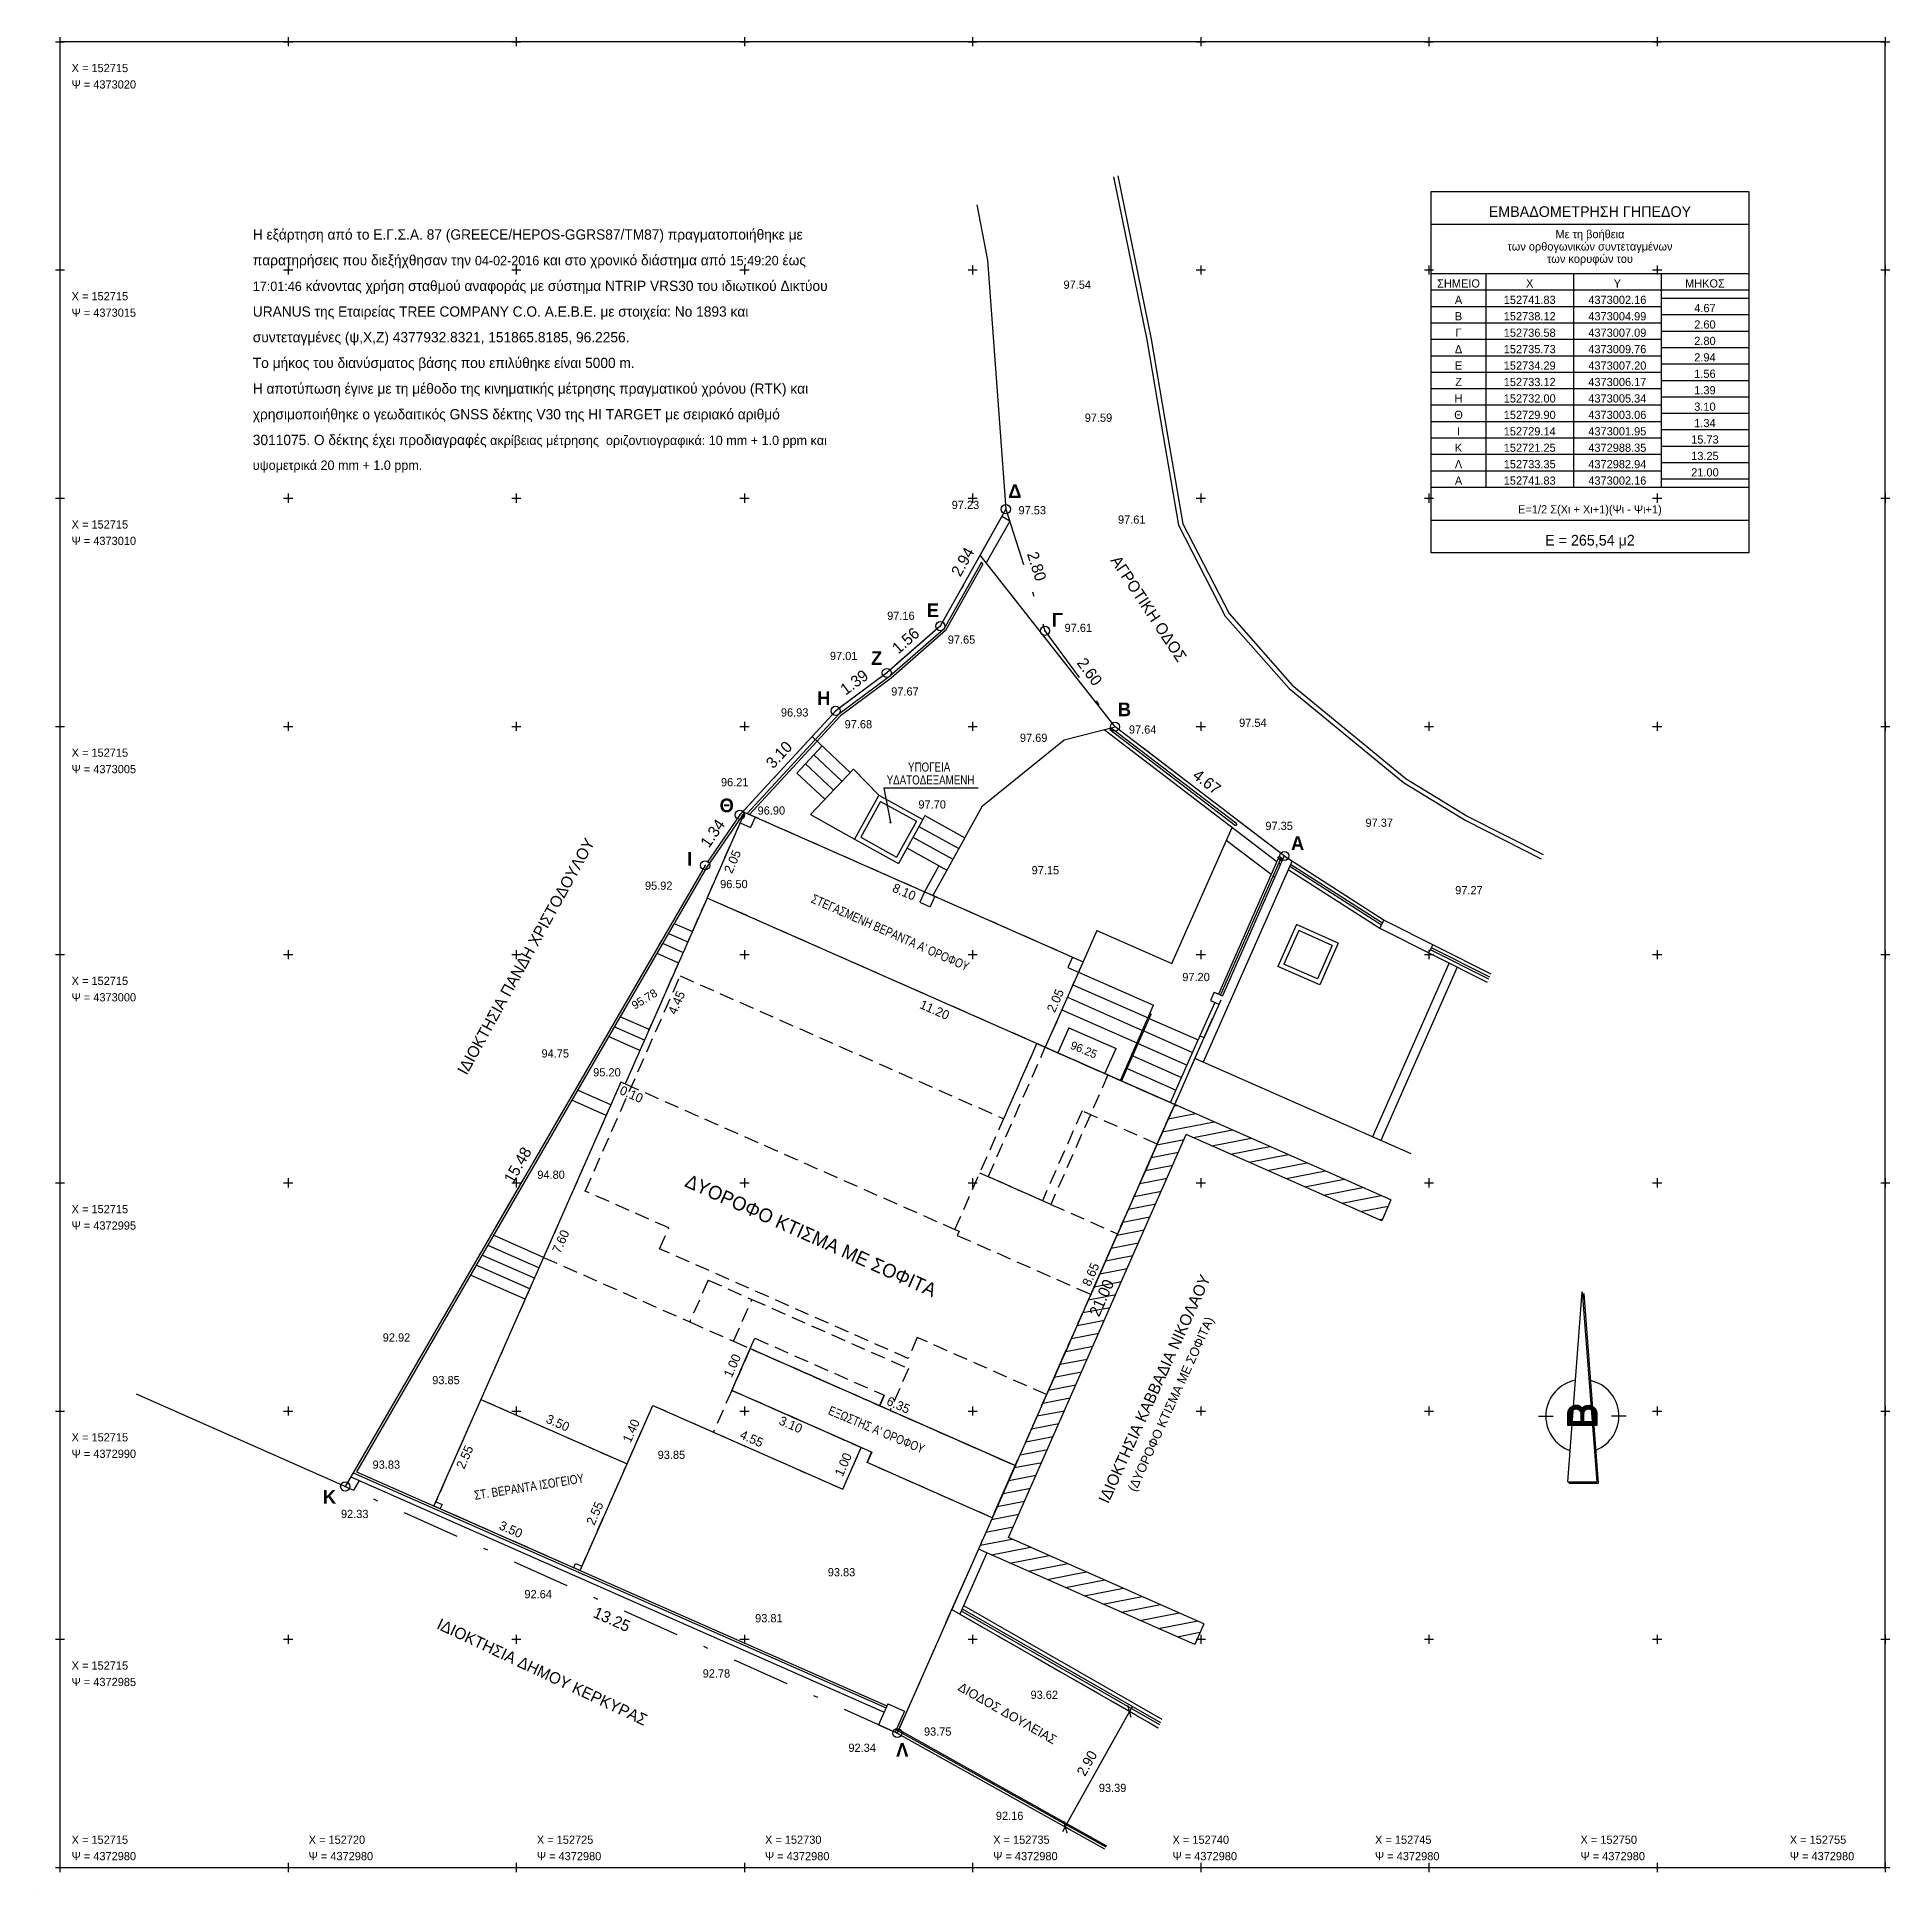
# Model space of a CAD drawing. Header units: metres. Extents: x 152688 to 152818, y 4372979 to 4373020.
# Drawn here: x 152714.5 to 152755.1, y 4372979.4 to 4373020.1 of the extents above; entities that cross this region are included whole.
import ezdxf
from ezdxf.enums import TextEntityAlignment as Align

# ---------------------------------------------------------------- set-up
doc = ezdxf.new("R2010")
doc.units = ezdxf.units.M
doc.header["$LTSCALE"] = 0.1
doc.header["$PDMODE"] = 32
doc.header["$PDSIZE"] = 0.2
for name, pattern in [('DASHDOT', [25.4, 12.7, -6.35, 0, -6.35]), ('HIDDEN', [9.525, 6.35, -3.175]), ('HIDDEN2', [4.7625, 3.175, -1.5875])]:
    doc.linetypes.add(name, pattern=pattern)
for name, color, linetype in [('BORDER-2D', 5, 'Continuous'), ('DIMS-2D', 1, 'Continuous'), ('DIMS-2D-BLK', 1, 'Continuous'), ('NOTES', 3, 'Continuous'), ('NOTES-2D', 3, 'Continuous'), ('STAIR', 3, 'Continuous'), ('SYMBOLS-2D', 3, 'Continuous'), ('TEXT', 3, 'Continuous'), ('TOPOG-2D-NOTES', 3, 'Continuous'), ('ΚΤΙΣΜΑΤΑ', 3, 'Continuous'), ('ΟΜΟΡΑ', 31, 'Continuous'), ('ΟΡΙΟΓΡΑΜΜΗ', 6, 'DASHDOT'), ('ΣΗΜΕΙΑ', 4, 'Continuous')]:
    doc.layers.add(name, color=color, linetype=linetype)
doc.layers.add('No Print-2D', color=60, linetype='Continuous', plot=False)
doc.styles.add('bolu-n', font='Ugbold-s.shx')
doc.styles.add('simu-n', font='Ugsimpl.shx')
doc.styles.get("Standard").update_dxf_attribs({"font": 'Ugtxt.shx'})
doc.styles.add('WG-GR', font='wgsimpl.shx')
doc.linetypes.add('LOTBOUND2', pattern='A,7.87,-3.15,["x",Standard,S=3.15,R=0,X=-1.1,Y=-1.1],-3.15', length=14.17)
doc.dimstyles.new('CADWTICK', dxfattribs={"dimscale": 0.05, "dimtxt": 4.4, "dimasz": 0.1, "dimexe": 2, "dimexo": 0, "dimgap": 3, "dimtad": 1, "dimzin": 0, "dimdsep": 46, "dimtxsty": 'simu-n', "dimblk": 'eArtdimt', "dimcen": 0.2, "dimse1": 1, "dimse2": 1, "dimclrd": 256, "dimclrt": 3, "dimadec": 0, "dimazin": 0, "dimtfac": 1, "dimtmove": 0, "dimatfit": 3, "dimldrblk": 'eArtdimt', "dimfxl": 1, "dimtolj": 1, "dimtzin": 0, "dimarcsym": 0})

msp = doc.modelspace()

# ---------------------------------------------------------------- texts
at = {"layer": 'DIMS-2D', "color": 3, "style": 'simu-n'}
for s, height, rotation, p in [('2.94', 0.25, 60.727, (152734.955, 4373008.508)), ('2.80', 0.25, 287.82, (152736.216, 4373008.446)), ('1.56', 0.25, 41.178, (152733.664, 4373006.73)), ('1.39', 0.25, 36.575, (152732.523, 4373005.806)), ('2.60', 0.25, 306.173, (152737.403, 4373006.081)), ('3.10', 0.25, 47.292, (152730.904, 4373004.244)), ('4.67', 0.25, 322.62, (152740.013, 4373003.626)), ('1.34', 0.25, 55.561, (152729.467, 4373002.544)), ('4.45', 0.2, 66.191, (152728.658, 4372998.883)), ('11.20', 0.2, 336.191, (152734.104, 4372998.643)), ('0.10', 0.2, 336.191, (152727.459, 4372996.793)), ('15.48', 0.25, 59.902, (152725.203, 4372995.289)), ('7.60', 0.2, 66.191, (152726.12, 4372993.65)), ('8.65', 0.2, 66.191, (152737.734, 4372992.928)), ('21.00', 0.25, 66.191, (152738.008, 4372992.399)), ('1.00', 0.2, 66.191, (152729.879, 4372990.93)), ('6.35', 0.2, 336.191, (152733.309, 4372989.985)), ('3.50', 0.2, 336.191, (152725.846, 4372989.594)), ('1.40', 0.2, 66.191, (152727.664, 4372989.502)), ('4.55', 0.2, 336.191, (152730.094, 4372989.25)), ('3.10', 0.2, 336.191, (152730.95, 4372989.557)), ('1.00', 0.2, 66.191, (152732.311, 4372988.763)), ('13.25', 0.25, 335.936, (152727.014, 4372985.254))]:
    msp.add_text(s, height=height, rotation=rotation, dxfattribs=at).set_placement(p, align=Align.BOTTOM_CENTER)
at = {"layer": 'DIMS-2D', "color": 2, "style": 'simu-n'}
for s, rotation, p in [('2.05', 66.191, (152729.884, 4373001.974)), ('8.10', 336.191, (152733.437, 4373001.228)), ('2.05', 66.191, (152736.96, 4372998.927)), ('2.55', 66.191, (152724.017, 4372988.927)), ('2.55', 66.191, (152726.867, 4372987.695)), ('3.50', 336.191, (152724.817, 4372987.261))]:
    msp.add_text(s, height=0.2, rotation=rotation, dxfattribs=at).set_placement(p, align=Align.BOTTOM_CENTER)
at = {"layer": 'NOTES', "color": 2, "ltscale": 0.2, "style": 'WG-GR', "width": 0.8}
for s, p in [('ΥΠΟΓΕΙΑ', (152734.047, 4373004.009)), ('ΥΔΑΤΟΔΕΞΑΜΕΝΗ', (152734.077, 4373003.727))]:
    msp.add_text(s, height=0.2, dxfattribs=at).set_placement(p, align=Align.CENTER)
for s, rotation, p in [("ΣΤΕΓΑΣΜΕΝΗ ΒΕΡΑΝΤΑ Α' ΟΡΟΦΟΥ", 336.1443, (152733.155, 4373000.391)), ('ΣΤ. ΒΕΡΑΝΤΑ ΙΣΟΓΕΙΟΥ', 9.037, (152725.295, 4372988.244))]:
    msp.add_text(s, height=0.2, rotation=rotation, dxfattribs=at).set_placement(p, align=Align.CENTER)
at = {"layer": 'NOTES', "color": 1, "ltscale": 0.2, "style": 'WG-GR', "width": 0.8}
msp.add_text("ΕΞΩΣΤΗΣ Α' ΟΡΟΦΟΥ", height=0.2, rotation=337.2763, dxfattribs=at).set_placement((152732.855, 4372989.5), align=Align.CENTER)
at = {"layer": 'NOTES-2D', "style": 'simu-n'}
for s, height, rotation, p in [('ΑΓΡΟΤΙΚΗ ΟΔΟΣ', 0.25, 303.4732, (152738.013, 4373008.635)), ('ΙΔΙΟΚΤΗΣΙΑ ΠΑΝΔΗ ΧΡΙΣΤΟΔΟΥΛΟΥ', 0.25, 61.1446, (152723.912, 4372997.344)), ('ΙΔΙΟΚΤΗΣΙΑ ΚΑΒΒΑΔΙΑ ΝΙΚΟΛΑΟΥ', 0.25, 65.5846, (152737.972, 4372987.954)), ('ΙΔΙΟΚΤΗΣΙΑ ΔΗΜΟΥ ΚΕΡΚΥΡΑΣ', 0.25, 334.8371, (152723.236, 4372985.242)), ('ΔΙΟΔΟΣ ΔΟΥΛΕΙΑΣ', 0.2, 330.2994, (152734.661, 4372983.892))]:
    msp.add_text(s, height=height, rotation=rotation, dxfattribs=at).set_placement(p)
at = {"layer": 'NOTES-2D', "color": 4, "style": 'simu-n'}
msp.add_text('ΔΥΟΡΟΦΟ ΚΤΙΣΜΑ ΜΕ ΣΟΦΙΤΑ', height=0.3, rotation=335.8711, dxfattribs=at).set_placement((152728.668, 4372994.929))
at = {"layer": 'NOTES-2D', "color": 2, "style": 'simu-n'}
msp.add_text('(ΔΥΟΡΟΦΟ ΚΤΙΣΜΑ ΜΕ ΣΟΦΙΤΑ)', height=0.2, rotation=65.5846, dxfattribs=at).set_placement((152738.575, 4372988.217))
at = {"layer": 'TEXT', "insert": (152719.226, 4373015.889), "char_height": 0.225, "width": 12.78933, "attachment_point": 1, "line_spacing_factor": 1.5, "style": 'simu-n'}
msp.add_mtext('Η εξάρτηση από το Ε.Γ.Σ.Α. 87 (GREECE/HEPOS-GGRS87/TM87) πραγματοποιήθηκε με παρατηρήσεις που διεξήχθησαν την {\\H0.9167x;04-02-2016} και στο χρονικό διάστημα από {\\H0.9167x;15:49:20} έως {\\H0.9167x;17:01:46} κάνοντας χρήση σταθμού αναφοράς με σύστημα NTRIP VRS30 του ιδιωτικού Δικτύου URANUS της Εταιρείας TREE COMPANY C.O. Α.Ε.Β.Ε. με στοιχεία: Νο 1893 και συντεταγμένες (ψ,X,Ζ) 4377932.8321, 151865.8185, 96.2256.\\PΤο μήκος του διανύσματος βάσης που επιλύθηκε είναι 5000 m. \\PΗ αποτύπωση έγινε με τη μέθοδο της κινηματικής μέτρησης πραγματικού χρόνου (RTK) και χρησιμοποιήθηκε ο γεωδαιτικός GNSS δέκτης V30 της HI TARGET με σειριακό αριθμό 3011075. Ο δέκτης έχει προδιαγραφές{\\H0.9167x; ακρίβειας μέτρησης  οριζοντιογραφικά: 10 mm + 1.0 ppm και υψομετρικά 20 mm + 1.0 ppm.}', dxfattribs=at)
at = {"layer": 'TOPOG-2D-NOTES', "color": 1, "style": 'simu-n'}
for s, p in [('Χ = 152715', (152715.255, 4373019.28)), ('Ψ = 4373020', (152715.255, 4373018.92)), ('97.54', (152736.992, 4373014.533, 99.533)), ('Χ = 152715', (152715.255, 4373014.28)), ('Ψ = 4373015', (152715.255, 4373013.92)), ('97.59', (152737.456, 4373011.619, 99.587)), ('97.23', (152734.541, 4373009.708, 99.07)), ('Χ = 152715', (152715.255, 4373009.28)), ('97.53', (152736.006, 4373009.591, 99.156)), ('97.61', (152738.185, 4373009.386, 99.635)), ('Ψ = 4373010', (152715.255, 4373008.92)), ('97.16', (152733.127, 4373007.28, 98.997)), ('97.61', (152737.015, 4373007.014, 199.288)), ('97.01', (152731.873, 4373006.399, 99.509)), ('97.65', (152734.456, 4373006.757)), ('97.67', (152733.216, 4373005.621, 99.509)), ('96.93', (152730.799, 4373005.161)), ('97.68', (152732.195, 4373004.903, 99.521)), ('97.64', (152738.425, 4373004.787, 199.288)), ('97.54', (152740.84, 4373004.935, 99.535)), ('97.69', (152736.036, 4373004.606)), ('Χ = 152715', (152715.255, 4373004.28)), ('Ψ = 4373005', (152715.255, 4373003.92)), ('96.21', (152729.485, 4373003.634)), ('97.70', (152733.812, 4373003.146, 195.62)), ('96.90', (152730.288, 4373003.013)), ('97.37', (152743.609, 4373002.746, 99.371)), ('97.35', (152741.415, 4373002.676, 99.333)), ('97.15', (152736.293, 4373001.705)), ('95.92', (152727.82, 4373001.366)), ('96.50', (152729.467, 4373001.402)), ('97.27', (152745.575, 4373001.267, 99.267)), ('Χ = 152715', (152715.255, 4372999.28)), ('97.20', (152739.595, 4372999.365, 99.119)), ('Ψ = 4373000', (152715.255, 4372998.92)), ('94.75', (152725.553, 4372997.691)), ('95.20', (152726.685, 4372997.277)), ('94.80', (152725.461, 4372995.034)), ('Χ = 152715', (152715.255, 4372994.28)), ('Ψ = 4372995', (152715.255, 4372993.92)), ('92.92', (152722.073, 4372991.468, 95.06)), ('93.85', (152723.158, 4372990.534, 95.686)), ('Χ = 152715', (152715.255, 4372989.28)), ('Ψ = 4372990', (152715.255, 4372988.92)), ('93.85', (152728.098, 4372988.897)), ('93.83', (152721.851, 4372988.682, 95.665)), ('92.33', (152721.158, 4372987.601, 95.665)), ('93.83', (152731.826, 4372986.325)), ('92.64', (152725.178, 4372985.844, 95.665)), ('93.81', (152730.234, 4372985.317)), ('Χ = 152715', (152715.255, 4372984.28)), ('92.78', (152729.084, 4372984.107)), ('Ψ = 4372985', (152715.255, 4372983.92)), ('93.62', (152736.269, 4372983.639, 95.417)), ('93.75', (152733.934, 4372982.834, 95.586)), ('92.34', (152732.278, 4372982.479)), ('93.39', (152737.766, 4372981.599, 95.228)), ('92.16', (152735.51, 4372980.988)), ('Χ = 152715', (152715.255, 4372980.464)), ('Χ = 152720', (152720.45, 4372980.464)), ('Χ = 152725', (152725.45, 4372980.464)), ('Χ = 152730', (152730.45, 4372980.464)), ('Χ = 152735', (152735.45, 4372980.464)), ('Χ = 152740', (152739.381, 4372980.464)), ('Χ = 152745', (152743.818, 4372980.464)), ('Χ = 152750', (152748.321, 4372980.464)), ('Χ = 152755', (152752.907, 4372980.464)), ('Ψ = 4372980', (152715.255, 4372980.104)), ('Ψ = 4372980', (152720.45, 4372980.104)), ('Ψ = 4372980', (152725.45, 4372980.104)), ('Ψ = 4372980', (152730.45, 4372980.104)), ('Ψ = 4372980', (152735.45, 4372980.104)), ('Ψ = 4372980', (152739.381, 4372980.104)), ('Ψ = 4372980', (152743.818, 4372980.104)), ('Ψ = 4372980', (152748.321, 4372980.104)), ('Ψ = 4372980', (152752.907, 4372980.104))]:
    msp.add_text(s, height=0.18, dxfattribs=at).set_placement(p, align=Align.BOTTOM_LEFT)
at = {"layer": 'TOPOG-2D-NOTES', "style": 'simu-n'}
for s, height, p in [('ΕΜΒΑΔΟΜΕΤΡΗΣΗ ΓΗΠΕΔΟΥ', 0.234, (152748.528, 4373016.091)), ('των ορθογωνικών συντεταγμένων', 0.18, (152748.528, 4373015.371)), ('Με τη βοήθεια', 0.18, (152748.528, 4373015.641)), ('των κορυφών του', 0.18, (152748.528, 4373015.101)), ('ΣΗΜΕΙΟ', 0.18, (152745.648, 4373014.561)), ('X', 0.18, (152747.208, 4373014.561)), ('Y', 0.18, (152749.128, 4373014.561)), ('ΜΗΚΟΣ', 0.18, (152751.048, 4373014.561)), ('Α', 0.18, (152745.648, 4373014.201)), ('152741.83', 0.18, (152747.208, 4373014.201)), ('4373002.16', 0.18, (152749.128, 4373014.201)), ('Β', 0.18, (152745.648, 4373013.841)), ('152738.12', 0.18, (152747.208, 4373013.841)), ('4373004.99', 0.18, (152749.128, 4373013.841)), ('4.67', 0.18, (152751.048, 4373014.021)), ('Γ', 0.18, (152745.648, 4373013.481)), ('152736.58', 0.18, (152747.208, 4373013.481)), ('4373007.09', 0.18, (152749.128, 4373013.481)), ('2.60', 0.18, (152751.048, 4373013.661)), ('2.80', 0.18, (152751.048, 4373013.301)), ('Δ', 0.18, (152745.648, 4373013.121)), ('152735.73', 0.18, (152747.208, 4373013.121)), ('4373009.76', 0.18, (152749.128, 4373013.121)), ('2.94', 0.18, (152751.048, 4373012.941)), ('Ε', 0.18, (152745.648, 4373012.761)), ('152734.29', 0.18, (152747.208, 4373012.761)), ('4373007.20', 0.18, (152749.128, 4373012.761)), ('1.56', 0.18, (152751.048, 4373012.581)), ('Ζ', 0.18, (152745.648, 4373012.401)), ('152733.12', 0.18, (152747.208, 4373012.401)), ('4373006.17', 0.18, (152749.128, 4373012.401)), ('1.39', 0.18, (152751.048, 4373012.221)), ('Θ', 0.18, (152745.648, 4373011.681)), ('Η', 0.18, (152745.648, 4373012.041)), ('152732.00', 0.18, (152747.208, 4373012.041)), ('152729.90', 0.18, (152747.208, 4373011.681)), ('4373005.34', 0.18, (152749.128, 4373012.041)), ('4373003.06', 0.18, (152749.128, 4373011.681)), ('3.10', 0.18, (152751.048, 4373011.861)), ('Ι', 0.18, (152745.648, 4373011.321)), ('152729.14', 0.18, (152747.208, 4373011.321)), ('4373001.95', 0.18, (152749.128, 4373011.321)), ('1.34', 0.18, (152751.048, 4373011.501)), ('Κ', 0.18, (152745.648, 4373010.961)), ('152721.25', 0.18, (152747.208, 4373010.961)), ('4372988.35', 0.18, (152749.128, 4373010.961)), ('15.73', 0.18, (152751.048, 4373011.141)), ('Λ', 0.18, (152745.648, 4373010.601)), ('152733.35', 0.18, (152747.208, 4373010.601)), ('4372982.94', 0.18, (152749.128, 4373010.601)), ('13.25', 0.18, (152751.048, 4373010.781)), ('Α', 0.18, (152745.648, 4373010.241)), ('152741.83', 0.18, (152747.208, 4373010.241)), ('4373002.16', 0.18, (152749.128, 4373010.241)), ('21.00', 0.18, (152751.048, 4373010.421)), ('E=1/2 Σ(Χι + Xι+1)(Ψι - Ψι+1)', 0.18, (152748.528, 4373009.611)), ('E = 265,54 μ2', 0.234, (152748.528, 4373008.891))]:
    msp.add_text(s, height=height, dxfattribs=at).set_placement(p, align=Align.BOTTOM_CENTER)
at = {"layer": 'TOPOG-2D-NOTES', "style": 'bolu-n'}
for s, p in [('Δ', (152735.782, 4373009.911)), ('Ε', (152733.998, 4373007.304)), ('Γ', (152736.736, 4373007.095)), ('Ζ', (152732.775, 4373006.257)), ('Β', (152738.182, 4373005.131)), ('Α', (152741.977, 4373002.199))]:
    msp.add_text(s, height=0.3, dxfattribs=at).set_placement(p, align=Align.BOTTOM_LEFT)
for s, p in [('Η', (152731.883, 4373005.381)), ('Θ', (152729.767, 4373003.029)), ('Ι', (152728.858, 4373001.855))]:
    msp.add_text(s, height=0.3, dxfattribs=at).set_placement(p, align=Align.BOTTOM_RIGHT)
at = {"layer": 'TOPOG-2D-NOTES', "color": 1, "style": 'simu-n'}
for s, rotation, p in [('95.78', 31.7528, (152727.626, 4372998.745)), ('96.25', 337.8965, (152737.104, 4372997.895))]:
    msp.add_text(s, height=0.18, rotation=rotation, dxfattribs=at).set_placement(p, align=Align.BOTTOM_LEFT)
at = {"layer": 'TOPOG-2D-NOTES', "style": 'bolu-n'}
msp.add_text('Κ', height=0.3, dxfattribs=at).set_placement((152721.052, 4372988.271), align=Align.TOP_RIGHT)
msp.add_text('Λ', height=0.3, dxfattribs=at).set_placement((152733.324, 4372982.729), align=Align.TOP_LEFT)

# ---------------------------------------------------------------- blocks, each defined once
blk = doc.blocks.new('Σταυροί τοπογραφικού')
at = {"layer": 'SYMBOLS-2D', "color": 1, "ltscale": 0.2}
for p, q in [((-0.2, 80), (0.2, 80)), ((0, 80.2), (0, 79.8)), ((9.8, 80), (10.2, 80)), ((10, 80.2), (10, 79.8)), ((19.8, 80), (20.2, 80)), ((20, 80.2), (20, 79.8)), ((29.8, 80), (30.2, 80)), ((30, 80.2), (30, 79.8)), ((39.8, 80), (40.2, 80)), ((40, 80.2), (40, 79.8)), ((49.8, 80), (50.2, 80)), ((50, 80.2), (50, 79.8)), ((59.8, 80), (60.2, 80)), ((60, 80.2), (60, 79.8)), ((69.8, 80), (70.2, 80)), ((70, 80.2), (70, 79.8)), ((79.8, 80), (80.2, 80)), ((80, 80.2), (80, 79.8)), ((0, 70.2), (0, 69.8)), ((10, 70.2), (10, 69.8)), ((20, 70.2), (20, 69.8)), ((30, 70.2), (30, 69.8)), ((40, 70.2), (40, 69.8)), ((50, 70.2), (50, 69.8)), ((60, 70.2), (60, 69.8)), ((70, 70.2), (70, 69.8)), ((80, 70.2), (80, 69.8)), ((-0.2, 70), (0.2, 70)), ((9.8, 70), (10.2, 70)), ((19.8, 70), (20.2, 70)), ((29.8, 70), (30.2, 70)), ((39.8, 70), (40.2, 70)), ((49.8, 70), (50.2, 70)), ((59.8, 70), (60.2, 70)), ((69.8, 70), (70.2, 70)), ((79.8, 70), (80.2, 70)), ((-0.2, 60), (0.2, 60)), ((0, 60.2), (0, 59.8)), ((9.8, 60), (10.2, 60)), ((10, 60.2), (10, 59.8)), ((19.8, 60), (20.2, 60)), ((20, 60.2), (20, 59.8)), ((29.8, 60), (30.2, 60)), ((30, 60.2), (30, 59.8)), ((39.8, 60), (40.2, 60)), ((40, 60.2), (40, 59.8)), ((49.8, 60), (50.2, 60)), ((50, 60.2), (50, 59.8)), ((59.8, 60), (60.2, 60)), ((60, 60.2), (60, 59.8)), ((69.8, 60), (70.2, 60)), ((70, 60.2), (70, 59.8)), ((79.8, 60), (80.2, 60)), ((80, 60.2), (80, 59.8)), ((-0.2, 50), (0.2, 50)), ((0, 50.2), (0, 49.8)), ((9.8, 50), (10.2, 50)), ((10, 50.2), (10, 49.8)), ((19.8, 50), (20.2, 50)), ((20, 50.2), (20, 49.8)), ((29.8, 50), (30.2, 50)), ((30, 50.2), (30, 49.8)), ((39.8, 50), (40.2, 50)), ((40, 50.2), (40, 49.8)), ((49.8, 50), (50.2, 50)), ((50, 50.2), (50, 49.8)), ((59.8, 50), (60.2, 50)), ((60, 50.2), (60, 49.8)), ((69.8, 50), (70.2, 50)), ((70, 50.2), (70, 49.8)), ((79.8, 50), (80.2, 50)), ((80, 50.2), (80, 49.8)), ((-0.2, 40), (0.2, 40)), ((0, 40.2), (0, 39.8)), ((9.8, 40), (10.2, 40)), ((10, 40.2), (10, 39.8)), ((19.8, 40), (20.2, 40)), ((20, 40.2), (20, 39.8)), ((29.8, 40), (30.2, 40)), ((30, 40.2), (30, 39.8)), ((39.8, 40), (40.2, 40)), ((40, 40.2), (40, 39.8)), ((49.8, 40), (50.2, 40)), ((50, 40.2), (50, 39.8)), ((59.8, 40), (60.2, 40)), ((60, 40.2), (60, 39.8)), ((69.8, 40), (70.2, 40)), ((70, 40.2), (70, 39.8)), ((79.8, 40), (80.2, 40)), ((80, 40.2), (80, 39.8)), ((0, 30.2), (0, 29.8)), ((10, 30.2), (10, 29.8)), ((20, 30.2), (20, 29.8)), ((30, 30.2), (30, 29.8)), ((40, 30.2), (40, 29.8)), ((50, 30.2), (50, 29.8)), ((60, 30.2), (60, 29.8)), ((70, 30.2), (70, 29.8)), ((80, 30.2), (80, 29.8)), ((-0.2, 30), (0.2, 30)), ((9.8, 30), (10.2, 30)), ((19.8, 30), (20.2, 30)), ((29.8, 30), (30.2, 30)), ((39.8, 30), (40.2, 30)), ((49.8, 30), (50.2, 30)), ((59.8, 30), (60.2, 30)), ((69.8, 30), (70.2, 30)), ((79.8, 30), (80.2, 30)), ((-0.2, 20), (0.2, 20)), ((0, 20.2), (0, 19.8)), ((9.8, 20), (10.2, 20)), ((10, 20.2), (10, 19.8)), ((19.8, 20), (20.2, 20)), ((20, 20.2), (20, 19.8)), ((29.8, 20), (30.2, 20)), ((30, 20.2), (30, 19.8)), ((39.8, 20), (40.2, 20)), ((40, 20.2), (40, 19.8)), ((49.8, 20), (50.2, 20)), ((50, 20.2), (50, 19.8)), ((59.8, 20), (60.2, 20)), ((60, 20.2), (60, 19.8)), ((69.8, 20), (70.2, 20)), ((70, 20.2), (70, 19.8)), ((79.8, 20), (80.2, 20)), ((80, 20.2), (80, 19.8)), ((-0.2, 10), (0.2, 10)), ((0, 10.2), (0, 9.8)), ((9.8, 10), (10.2, 10)), ((10, 10.2), (10, 9.8)), ((19.8, 10), (20.2, 10)), ((20, 10.2), (20, 9.8)), ((29.8, 10), (30.2, 10)), ((30, 10.2), (30, 9.8)), ((39.8, 10), (40.2, 10)), ((40, 10.2), (40, 9.8)), ((49.8, 10), (50.2, 10)), ((50, 10.2), (50, 9.8)), ((59.8, 10), (60.2, 10)), ((60, 10.2), (60, 9.8)), ((69.8, 10), (70.2, 10)), ((70, 10.2), (70, 9.8)), ((79.8, 10), (80.2, 10)), ((80, 10.2), (80, 9.8)), ((-0.2, 0), (0.2, 0)), ((0, 0.2), (0, -0.2)), ((9.8, 0), (10.2, 0)), ((10, 0.2), (10, -0.2)), ((19.8, 0), (20.2, 0)), ((20, 0.2), (20, -0.2)), ((29.8, 0), (30.2, 0)), ((30, 0.2), (30, -0.2)), ((39.8, 0), (40.2, 0)), ((40, 0.2), (40, -0.2)), ((49.8, 0), (50.2, 0)), ((50, 0.2), (50, -0.2)), ((59.8, 0), (60.2, 0)), ((60, 0.2), (60, -0.2)), ((69.8, 0), (70.2, 0)), ((70, 0.2), (70, -0.2)), ((79.8, 0), (80.2, 0)), ((80, 0.2), (80, -0.2))]:
    blk.add_line(p, q, dxfattribs=at)
blk = doc.blocks.new('*X7')
at = {"color": 0}
for p, q in [((3.344, 17.445), (3.542, 17.445)), ((3.344, 17.43), (3.574, 17.43)), ((3.344, 17.415), (3.591, 17.415)), ((3.344, 17.4), (3.604, 17.4)), ((3.344, 17.385), (3.397, 17.385)), ((3.344, 17.37), (3.397, 17.37)), ((3.344, 17.355), (3.397, 17.355)), ((3.344, 17.34), (3.397, 17.34)), ((3.344, 17.325), (3.397, 17.325)), ((3.344, 17.31), (3.397, 17.31)), ((3.545, 17.385), (3.613, 17.385)), ((3.56, 17.37), (3.619, 17.37)), ((3.566, 17.31), (3.622, 17.31)), ((3.567, 17.355), (3.622, 17.355)), ((3.57, 17.325), (3.624, 17.325)), ((3.571, 17.34), (3.624, 17.34)), ((3.344, 17.295), (3.397, 17.295)), ((3.344, 17.28), (3.397, 17.28)), ((3.344, 17.265), (3.601, 17.265)), ((3.344, 17.25), (3.587, 17.25)), ((3.344, 17.235), (3.601, 17.235)), ((3.344, 17.22), (3.397, 17.22)), ((3.344, 17.205), (3.397, 17.205)), ((3.344, 17.19), (3.397, 17.19)), ((3.344, 17.175), (3.397, 17.175)), ((3.344, 17.16), (3.397, 17.16)), ((3.344, 17.145), (3.397, 17.145)), ((3.344, 17.13), (3.397, 17.13)), ((3.344, 17.115), (3.397, 17.115)), ((3.344, 17.1), (3.511, 17.1)), ((3.344, 17.085), (3.591, 17.085)), ((3.344, 17.07), (3.573, 17.07)), ((3.344, 17.055), (3.542, 17.055)), ((3.511, 17.1), (3.604, 17.1)), ((3.539, 17.28), (3.611, 17.28)), ((3.539, 17.22), (3.61, 17.22)), ((3.545, 17.115), (3.612, 17.115)), ((3.557, 17.295), (3.617, 17.295)), ((3.557, 17.205), (3.617, 17.205)), ((3.559, 17.13), (3.618, 17.13)), ((3.566, 17.19), (3.621, 17.19)), ((3.567, 17.145), (3.622, 17.145)), ((3.57, 17.175), (3.624, 17.175)), ((3.57, 17.16), (3.624, 17.16))]:
    blk.add_line(p, q, dxfattribs=at)
blk = doc.blocks.new('ecwsy100')
at = {"layer": 'SYMBOLS-2D', "color": 2}
for p, q in [((0, 0.6), (0, 0.4)), ((0, -0.6), (0, -0.4))]:
    blk.add_line(p, q, dxfattribs=at)
at = {"layer": 'SYMBOLS-2D'}
for q in [(-0.92, -0.222), (-0.9, 0.18)]:
    blk.add_line((-0.92, 0.181), q, dxfattribs=at)
for points in [[(-0.9, 0.2), (1.7, 0), (-0.9, -0.2)], [(-0.9, 0.2), (-0.9, -0.2)], [(1.57, -0.01), (1.68, -0.019), (-0.92, -0.219)]]:
    blk.add_lwpolyline(points, dxfattribs=at)
at = {"layer": 'SYMBOLS-2D', "color": 3}
blk.add_lwpolyline([(-0.129, 0.2), (0.034, 0.2, -0.684688), (0.114, 0, -0.682535), (0.034, -0.2), (-0.129, -0.2)], format="xyb", close=True, dxfattribs=at)
for points in [[(-0.076, 0.022), (-0.076, 0.147), (0.035, 0.147, -1.006936), (0.036, 0.022), (-0.076, 0.022)], [(-0.076, -0.022), (0.035, -0.022, -1.005141), (0.035, -0.147), (-0.076, -0.147), (-0.076, -0.022)]]:
    blk.add_lwpolyline(points, format="xyb", dxfattribs=at)
at = {"layer": 'SYMBOLS-2D'}
for start, end in [(10.7169, 160.4857), (201.9024, 346.895)]:
    blk.add_arc((0, 0), 0.5, start, end, dxfattribs=at)
at = {"layer": 'SYMBOLS-2D', "color": 3}
blk.add_blockref('*X7', (-3.473, -17.25), dxfattribs=at)
blk = doc.blocks.new('eArtdimt')
at = {"layer": 'DIMS-2D-BLK'}
for p, q in [((-25, 0), (25, 0)), ((-19.4, -19.4), (19.4, 19.4)), ((0, -25), (0, 25))]:
    blk.add_line(p, q, dxfattribs=at)
blk = doc.blocks.new('*D32')
at = {"layer": 'Defpoints', "color": 0, "transparency": 16777216}
for p in [(152738.425, 4372983.428), (152737.012, 4372980.898), (152737.027, 4372980.89)]:
    blk.add_point(p, dxfattribs=at)
at = {"layer": 'DIMS-2D', "lineweight": -2, "transparency": 16777216}
blk.add_line((152738.438, 4372983.415), (152737.029, 4372980.894), dxfattribs=at)
at = {"layer": 'DIMS-2D', "lineweight": -2, "transparency": 16777216, "xscale": 0.005000000000000001, "yscale": 0.005000000000000001, "zscale": 0.005000000000000001}
for p, rotation in [((152738.44, 4372983.42), 60.80942584322026), ((152737.027, 4372980.89), 240.8094258432202)]:
    blk.add_blockref('eArtdimt', p, dxfattribs=dict(at, rotation=rotation))
at = {"layer": 'DIMS-2D', "color": 3, "transparency": 16777216, "insert": (152737.506, 4372982.282), "char_height": 0.22, "attachment_point": 5, "rotation": 60.8094, "style": 'simu-n'}
blk.add_mtext('\\A1;2.90', dxfattribs=at)
blk = doc.blocks.new('a or')
at = {"layer": 'NOTES-2D', "color": 2, "linetype": 'HIDDEN2'}
for p, q in [((-11.2, 8.65), (-11.2, 10.7)), ((-11.2, 10.7), (-3.1, 10.7)), ((-3.1, 10.7), (-3.1, 8.65)), ((-7.8, 0), (-6.75, 0))]:
    blk.add_line(p, q, dxfattribs=at)
at = {"layer": 'NOTES-2D', "linetype": 'HIDDEN2'}
for p, q in [((-3.1, 8.65), (-11.2, 8.65)), ((-11.2, 8.65), (-11.2, 4.2)), ((-3.1, 5.55), (-3.1, 8.65)), ((-3.1, 8.65), (0, 8.65)), ((0, 7.7), (0, 8.65)), ((0, 7.7), (-1.8, 7.7)), ((-1.8, 7.7), (-1.8, 5.55)), ((0, 0), (0, 7.7)), ((-1.8, 5.55), (-3.1, 5.55)), ((-11.2, 4.2), (-11.3, 4.2)), ((-11.3, 4.2), (-11.3, 0)), ((-7.8, 1), (-6.75, 1)), ((-7.8, 1), (-7.8, 0)), ((-6.75, 1), (-3, 1)), ((-6.75, 0), (-6.75, 1)), ((-3, 1), (-3, 0)), ((-11.3, 0), (-7.8, 0)), ((-6.75, 0), (-3, 0)), ((-3, 0), (0, 0))]:
    blk.add_line(p, q, dxfattribs=at)
at = {"layer": 'STAIR', "color": 1, "linetype": 'HIDDEN2'}
for p, q in [((-6.35, 0), (-6.35, -1)), ((0, 0), (0, -1.25)), ((-6.35, -1), (-3, -1)), ((-3, -1), (-3, -1.25)), ((0, -1.25), (-3, -1.25))]:
    blk.add_line(p, q, dxfattribs=at)
blk = doc.blocks.new('is')
at = {"layer": 'NOTES-2D', "color": 3, "linetype": 'HIDDEN2'}
for p, q in [((-1.324, 5.175), (0.473, 9.246)), ((2.028, 8.56), (0.473, 9.246)), ((2.028, 8.56), (0.777, 5.724)), ((-8.643, 8.404), (-11.711, 1.451)), ((-8.551, 8.364), (-8.643, 8.404)), ((-8.551, 8.364), (-1.324, 5.175)), ((0.777, 5.724), (-0.779, 6.41)), ((0.777, 5.724), (2.24, 5.078)), ((-1.324, 5.175), (-1.232, 5.134)), ((-1.232, 5.134), (-1.273, 5.043)), ((-1.273, 5.043), (1.655, 3.751)), ((0, 0), (2.24, 5.078)), ((-6.213, 1.649), (-5.81, 2.563)), ((-5.81, 2.563), (-5.709, 2.792)), ((-5.709, 2.792), (-2.872, 1.541)), ((-3.377, 0.397), (-6.213, 1.649)), ((-11.711, 1.451), (-8.509, 0.038)), ((-8.509, 0.038), (-7.944, 1.319)), ((-7.944, 1.319), (-3.781, -0.518)), ((-2.872, 1.541), (-2.973, 1.312)), ((-2.973, 1.312), (0, 0)), ((-3.781, -0.518), (-3.377, 0.397))]:
    blk.add_line(p, q, dxfattribs=at)
at = {"layer": 'NOTES-2D', "color": 2, "linetype": 'HIDDEN2'}
for p, q in [((-2.973, 1.312), (-5.81, 2.563)), ((-11.711, 1.451), (-12.74, -0.882)), ((-9.538, -2.295), (-8.509, 0.038)), ((-12.74, -0.882), (-9.538, -2.295))]:
    blk.add_line(p, q, dxfattribs=at)
at = {"layer": 'NOTES-2D', "color": 3, "linetype": 'HIDDEN2'}
blk.add_lwpolyline([(-6.213, 1.649), (-6.617, 0.734)], dxfattribs=at)

# ---------------------------------------------------------------- dimensions: what is measured, and where the dimension line sits
at = {"layer": 'DIMS-2D'}
dim = msp.add_aligned_dim(p1=(152738.425, 4372983.428), p2=(152737.012, 4372980.898), distance=0.017, dimstyle='CADWTICK', dxfattribs=at)
dim.commit()
dim.dimension.update_dxf_attribs({"geometry": '*D32', "text_midpoint": (152737.506, 4372982.282)})

# ---------------------------------------------------------------- hatches: boundary and pattern name
at = {"layer": 'DIMS-2D'}
h = msp.add_hatch(dxfattribs=at)
h.set_pattern_fill('ANSI31', color=256, scale=0.08, angle=326, style=0)
h.set_pattern_definition([(11, (0, 0), (-0.048465484826, 0.249333304596), [])])
h.paths.add_polyline_path([(152739.683, 4372996.058), (152743.965, 4372994.169), (152744.167, 4372994.626), (152739.428, 4372996.717), (152735.128, 4372986.974), (152739.868, 4372984.883), (152740.07, 4372985.34), (152735.788, 4372987.229)])
h.paths.add_polyline_path([(152737.771, 4372991.914), (152738.206, 4372992.9), (152737.863, 4372993.052), (152737.428, 4372992.066)], flags=24)
at = {"layer": 'NOTES', "ltscale": 0.2}
msp.add_hatch(color=2, dxfattribs=at).paths.add_polyline_path([(152733.226, 4373002.897, 1), (152733.176, 4373002.897, 1)])

# ---------------------------------------------------------------- linework, layer by layer
at = {"layer": 'BORDER-2D'}
msp.add_lwpolyline([(152715, 4372980), (152755, 4372980), (152755, 4373020), (152715, 4373020), (152715, 4372980)], dxfattribs=at)
at = {"layer": 'DIMS-2D'}
for p, q in [((152728.459, 4373000.683), (152728.858, 4373000.507)), ((152743.01, 4373000.253), (152742.095, 4373000.657)), ((152742.878, 4373000.202), (152742.146, 4373000.525)), ((152728.207, 4373000.248), (152728.656, 4373000.049)), ((152728.333, 4373000.465), (152728.757, 4373000.278)), ((152728.081, 4373000.03), (152728.555, 4372999.821)), ((152742.606, 4372999.338), (152741.691, 4372999.742)), ((152742.555, 4372999.47), (152741.823, 4372999.793)), ((152727.909, 4372998.357), (152727.273, 4372998.637)), ((152727.707, 4372997.899), (152727.021, 4372998.202)), ((152727.808, 4372998.128), (152727.147, 4372998.42)), ((152727.071, 4372996.705), (152726.34, 4372997.027)), ((152726.97, 4372996.476), (152726.214, 4372996.81)), ((152725.497, 4372993.137), (152724.398, 4372993.621)), ((152725.597, 4372993.365), (152724.498, 4372993.85)), ((152725.295, 4372992.679), (152724.12, 4372993.197)), ((152725.396, 4372992.908), (152724.246, 4372993.415)), ((152725.194, 4372992.45), (152723.994, 4372992.98))]:
    msp.add_line(p, q, dxfattribs=at)
at = {"layer": 'No Print-2D'}
for p, q in [((152735.788, 4372987.229), (152739.683, 4372996.058)), ((152743.965, 4372994.169), (152739.683, 4372996.058)), ((152744.167, 4372994.626), (152743.965, 4372994.169)), ((152740.07, 4372985.34), (152735.788, 4372987.229)), ((152740.07, 4372985.34), (152739.868, 4372984.883))]:
    msp.add_line(p, q, dxfattribs=at)
at = {"layer": 'NOTES', "color": 1, "ltscale": 0.2}
msp.add_line((152714.5, 4372979.4), (152714.5, 4372979.4), dxfattribs=at)
at = {"layer": 'NOTES-2D', "linetype": 'HIDDEN2'}
msp.add_lwpolyline([(152728.592, 4372999.531), (152735.682, 4372996.403), (152736.409, 4372998.05), (152739.428, 4372996.717), (152736.622, 4372990.359), (152733.786, 4372991.61), (152733.584, 4372991.153), (152728.14, 4372993.555), (152728.342, 4372994.012), (152726.512, 4372994.82), (152728.592, 4372999.531)], dxfattribs=at)
at = {"layer": 'TOPOG-2D-NOTES'}
for p, q in [((152745.048, 4373016.721), (152752.008, 4373016.721)), ((152745.048, 4373008.801), (152745.048, 4373016.721)), ((152752.008, 4373016.721), (152752.008, 4373008.801)), ((152745.048, 4373016.001), (152752.008, 4373016.001)), ((152745.048, 4373014.921), (152752.008, 4373014.921)), ((152746.248, 4373014.921), (152746.248, 4373010.241)), ((152748.168, 4373014.921), (152748.168, 4373010.241)), ((152750.088, 4373014.921), (152750.088, 4373010.241)), ((152745.048, 4373014.561), (152752.008, 4373014.561)), ((152750.088, 4373014.381), (152752.008, 4373014.381)), ((152745.048, 4373014.201), (152750.088, 4373014.201)), ((152750.088, 4373014.021), (152752.008, 4373014.021)), ((152745.048, 4373013.841), (152750.088, 4373013.841)), ((152750.088, 4373013.661), (152752.008, 4373013.661)), ((152745.048, 4373013.481), (152750.088, 4373013.481)), ((152750.088, 4373013.301), (152752.008, 4373013.301)), ((152745.048, 4373013.121), (152750.088, 4373013.121)), ((152745.048, 4373012.761), (152750.088, 4373012.761)), ((152750.088, 4373012.941), (152752.008, 4373012.941)), ((152745.048, 4373012.401), (152750.088, 4373012.401)), ((152750.088, 4373012.581), (152752.008, 4373012.581)), ((152745.048, 4373012.041), (152750.088, 4373012.041)), ((152750.088, 4373012.221), (152752.008, 4373012.221)), ((152745.048, 4373011.681), (152750.088, 4373011.681)), ((152750.088, 4373011.861), (152752.008, 4373011.861)), ((152750.088, 4373011.501), (152752.008, 4373011.501)), ((152745.048, 4373011.321), (152750.088, 4373011.321)), ((152750.088, 4373011.141), (152752.008, 4373011.141)), ((152745.048, 4373010.961), (152750.088, 4373010.961)), ((152750.088, 4373010.781), (152752.008, 4373010.781)), ((152745.048, 4373010.601), (152750.088, 4373010.601)), ((152745.048, 4373010.601), (152750.088, 4373010.601)), ((152750.088, 4373010.421), (152752.008, 4373010.421)), ((152750.088, 4373010.421), (152752.008, 4373010.421)), ((152745.048, 4373010.241), (152752.008, 4373010.241)), ((152745.048, 4373009.521), (152752.008, 4373009.521)), ((152752.008, 4373008.801), (152745.048, 4373008.801))]:
    msp.add_line(p, q, dxfattribs=at)
at = {"layer": 'ΚΤΙΣΜΑΤΑ', "color": 2}
for p, q in [((152732.946, 4373003.493), (152732.411, 4373002.532)), ((152732.946, 4373003.493), (152733.907, 4373002.958)), ((152729.181, 4373001.239), (152730.008, 4373003.114)), ((152730.008, 4373003.114), (152737.419, 4372999.844)), ((152732.984, 4373003.357), (152732.547, 4373002.571)), ((152732.984, 4373003.357), (152733.771, 4373002.92)), ((152733.907, 4373002.958), (152733.372, 4373001.997)), ((152732.547, 4373002.571), (152733.333, 4373002.133)), ((152733.771, 4373002.92), (152733.333, 4373002.133)), ((152732.411, 4373002.532), (152733.372, 4373001.997)), ((152737.419, 4372999.844), (152736.592, 4372997.969)), ((152724.225, 4372990.255), (152723.196, 4372987.922)), ((152726.398, 4372986.509), (152727.427, 4372988.842)), ((152723.196, 4372987.922), (152726.398, 4372986.509))]:
    msp.add_line(p, q, dxfattribs=at)
at = {"layer": 'ΚΤΙΣΜΑΤΑ'}
for p, q in [((152744.167, 4372994.626), (152739.428, 4372996.717)), ((152735.936, 4372988.804), (152735.128, 4372986.974)), ((152739.868, 4372984.883), (152735.128, 4372986.974))]:
    msp.add_line(p, q, dxfattribs=at)
at = {"layer": 'ΚΤΙΣΜΑΤΑ', "linetype": 'HIDDEN2'}
msp.add_line((152732.962, 4372990.116), (152733.063, 4372990.344), dxfattribs=at)
at = {"layer": 'ΚΤΙΣΜΑΤΑ', "color": 1}
for p, q in [((152732.787, 4372989.1), (152732.559, 4372989.201)), ((152732.687, 4372988.871), (152732.787, 4372989.1)), ((152735.431, 4372987.66), (152732.687, 4372988.871)), ((152735.936, 4372988.804), (152735.431, 4372987.66))]:
    msp.add_line(p, q, dxfattribs=at)
at = {"layer": 'ΚΤΙΣΜΑΤΑ', "color": 4}
msp.add_lwpolyline([(152739.428, 4372996.717), (152729.181, 4373001.239), (152727.384, 4372997.167), (152727.293, 4372997.208), (152724.225, 4372990.255), (152727.427, 4372988.842), (152727.992, 4372990.123), (152732.155, 4372988.286), (152732.559, 4372989.201), (152729.723, 4372990.452), (152730.126, 4372991.367), (152735.936, 4372988.804)], close=True, dxfattribs=at)
at = {"layer": 'ΟΜΟΡΑ'}
for p, q in [((152738.085, 4373017.041), (152738.817, 4373013.465)), ((152735.092, 4373016.429), (152735.326, 4373015.216)), ((152735.326, 4373015.216), (152735.728, 4373009.759)), ((152738.817, 4373013.465), (152739.174, 4373011.363)), ((152739.174, 4373011.363), (152739.513, 4373009.408)), ((152739.513, 4373009.408), (152740.537, 4373007.418)), ((152740.537, 4373007.418), (152741.934, 4373005.831)), ((152741.934, 4373005.831), (152744.44, 4373003.768)), ((152744.44, 4373003.768), (152745.805, 4373002.939)), ((152745.805, 4373002.939), (152747.46, 4373002.1)), ((152741.829, 4373002.16), (152744.021, 4373000.757)), ((152744.021, 4373000.757), (152746.354, 4372999.582)), ((152721.251, 4372988.347), (152716.678, 4372990.372)), ((152733.35, 4372982.944), (152737.892, 4372980.406))]:
    msp.add_line(p, q, dxfattribs=at)
at = {"layer": 'ΟΜΟΡΑ', "color": 1, "linetype": 'LOTBOUND2'}
for p, q in [((152738.183, 4373017.061), (152738.915, 4373013.483)), ((152738.915, 4373013.483), (152739.273, 4373011.38)), ((152739.273, 4373011.38), (152739.609, 4373009.44)), ((152739.609, 4373009.44), (152740.62, 4373007.475)), ((152740.62, 4373007.475), (152742.004, 4373005.903)), ((152742.004, 4373005.903), (152744.498, 4373003.85)), ((152744.498, 4373003.85), (152745.854, 4373003.026)), ((152745.854, 4373003.026), (152747.501, 4373002.192))]:
    msp.add_line(p, q, dxfattribs=at)
at = {"layer": 'ΟΜΟΡΑ', "color": 1}
for p, q in [((152735.728, 4373009.759), (152734.291, 4373007.195)), ((152735.812, 4373009.499), (152735.298, 4373008.584)), ((152735.812, 4373009.499), (152735.637, 4373009.597)), ((152738.121, 4373004.993), (152735.164, 4373008.754)), ((152735.192, 4373008.598), (152734.369, 4373007.131)), ((152735.225, 4373008.555), (152734.409, 4373007.099)), ((152735.225, 4373008.555), (152735.192, 4373008.598)), ((152734.291, 4373007.195), (152733.119, 4373006.171)), ((152734.369, 4373007.131), (152733.182, 4373006.093)), ((152734.409, 4373007.099), (152733.213, 4373006.054)), ((152733.119, 4373006.171), (152732, 4373005.34)), ((152733.182, 4373006.093), (152732.067, 4373005.266)), ((152733.213, 4373006.054), (152732.101, 4373005.228)), ((152732, 4373005.34), (152729.899, 4373003.063)), ((152732.067, 4373005.266), (152730.06, 4373003.091)), ((152732.101, 4373005.228), (152730.109, 4373003.07)), ((152737.005, 4373004.707), (152738.121, 4373004.993)), ((152741.829, 4373002.16), (152738.121, 4373004.993)), ((152731.482, 4373004.779), (152732.319, 4373003.993)), ((152735.218, 4373003.257), (152737.005, 4373004.707)), ((152741.664, 4373002.034), (152737.881, 4373004.925)), ((152738.036, 4373004.964), (152738.005, 4373004.924)), ((152740.757, 4373002.822), (152738.005, 4373004.924)), ((152740.787, 4373002.862), (152738.036, 4373004.964)), ((152731.701, 4373004.574), (152731.151, 4373003.978)), ((152731.335, 4373004.177), (152731.949, 4373003.6)), ((152731.518, 4373004.375), (152732.134, 4373003.796)), ((152731.151, 4373003.978), (152731.764, 4373003.403)), ((152732.387, 4373004.066), (152731.45, 4373003.068)), ((152732.387, 4373004.066), (152732.946, 4373003.493)), ((152735.118, 4373003.643), (152733.051, 4373003.643)), ((152733.051, 4373003.643), (152733.201, 4373002.897)), ((152729.94, 4373003.035), (152729.181, 4373001.928)), ((152729.94, 4373003.035), (152730.008, 4373003.114)), ((152730.008, 4373003.114), (152729.964, 4373003.134)), ((152730.237, 4373003.013), (152730.136, 4373002.785)), ((152731.45, 4373003.068), (152732.411, 4373002.532)), ((152733.955, 4373003.045), (152733.907, 4373002.958)), ((152733.955, 4373003.045), (152734.829, 4373002.558)), ((152734.829, 4373002.558), (152735.218, 4373003.257)), ((152729.908, 4373002.886), (152730.136, 4373002.785)), ((152733.692, 4373002.573), (152734.566, 4373002.087)), ((152733.824, 4373002.809), (152734.697, 4373002.323)), ((152734.829, 4373002.558), (152734.126, 4373001.297)), ((152739.369, 4372999.804), (152740.684, 4373002.784)), ((152740.787, 4373002.862), (152740.757, 4373002.822)), ((152733.561, 4373002.337), (152734.435, 4373001.851)), ((152741.829, 4373002.16), (152740.477, 4372999.096)), ((152741.54, 4373001.752), (152740.559, 4373002.501)), ((152741.686, 4373002.112), (152741.716, 4373002.152)), ((152741.798, 4373002.089), (152741.716, 4373002.152)), ((152729.139, 4373001.955), (152721.375, 4372988.561)), ((152729.181, 4373001.928), (152721.497, 4372988.671)), ((152734.26, 4373001.948), (152733.943, 4373001.378)), ((152742, 4373002.051), (152740.055, 4372997.643)), ((152741.696, 4373002.105), (152740.386, 4372999.136)), ((152741.736, 4373002.074), (152740.432, 4372999.116)), ((152741.777, 4373002.042), (152741.686, 4373002.112)), ((152741.746, 4373001.972), (152741.705, 4373002.003)), ((152741.918, 4373001.866), (152743.924, 4373000.582)), ((152741.949, 4373001.935), (152743.958, 4373000.65)), ((152741.969, 4373001.981), (152743.981, 4373000.695)), ((152733.943, 4373001.378), (152733.842, 4373001.15)), ((152741.622, 4373001.689), (152741.581, 4373001.721)), ((152733.842, 4373001.15), (152734.07, 4373001.049)), ((152734.171, 4373001.277), (152734.07, 4373001.049)), ((152737.722, 4373000.531), (152737.419, 4372999.844)), ((152737.722, 4373000.531), (152739.369, 4372999.804)), ((152742.095, 4373000.657), (152741.691, 4372999.742)), ((152742.146, 4373000.525), (152741.823, 4372999.793)), ((152744.014, 4373000.761), (152743.924, 4373000.582)), ((152743.924, 4373000.582), (152746.273, 4372999.399)), ((152742.878, 4373000.202), (152742.555, 4372999.47)), ((152743.01, 4373000.253), (152742.606, 4372999.338)), ((152745.086, 4373000.221), (152744.996, 4373000.043)), ((152745.029, 4373000.11), (152746.303, 4372999.468)), ((152745.052, 4373000.154), (152746.324, 4372999.514)), ((152737.19, 4372999.945), (152737.089, 4372999.717)), ((152737.089, 4372999.717), (152737.318, 4372999.616)), ((152745.441, 4372999.818), (152743.76, 4372996.008)), ((152745.62, 4372999.728), (152743.943, 4372995.927)), ((152737.197, 4372999.341), (152738.844, 4372998.615)), ((152737.318, 4372999.616), (152738.965, 4372998.889)), ((152737.076, 4372999.067), (152738.723, 4372998.34)), ((152738.238, 4372997.242), (152738.965, 4372998.889)), ((152740.305, 4372998.953), (152739.982, 4372998.222)), ((152740.437, 4372999.005), (152740.074, 4372998.181)), ((152740.294, 4372999.177), (152740.214, 4372998.994)), ((152740.214, 4372998.994), (152740.397, 4372998.913)), ((152740.294, 4372999.177), (152740.477, 4372999.096)), ((152736.955, 4372998.792), (152738.602, 4372998.066)), ((152738.266, 4372997.23), (152738.912, 4372998.694)), ((152738.871, 4372998.602), (152739.942, 4372998.13)), ((152738.884, 4372998.706), (152738.912, 4372998.694)), ((152737.108, 4372998.397), (152736.866, 4372997.848)), ((152737.108, 4372998.397), (152738.142, 4372997.94)), ((152738.75, 4372998.328), (152739.821, 4372997.856)), ((152739.336, 4372996.758), (152739.942, 4372998.13)), ((152739.428, 4372996.717), (152740.074, 4372998.181)), ((152739.982, 4372998.222), (152739.942, 4372998.13)), ((152739.982, 4372998.222), (152740.074, 4372998.181)), ((152737.9, 4372997.392), (152738.142, 4372997.94)), ((152738.508, 4372997.779), (152739.578, 4372997.307)), ((152738.629, 4372998.053), (152739.7, 4372997.581)), ((152744.611, 4372995.633), (152739.872, 4372997.724)), ((152738.387, 4372997.505), (152739.457, 4372997.032)), ((152721.375, 4372988.561), (152721.251, 4372988.347)), ((152721.251, 4372988.347), (152721.434, 4372988.265)), ((152721.375, 4372988.561), (152733.061, 4372983.404)), ((152721.425, 4372988.648), (152733.102, 4372983.496)), ((152721.559, 4372988.48), (152721.434, 4372988.265)), ((152721.497, 4372988.671), (152733.122, 4372983.542)), ((152723.236, 4372988.013), (152723.373, 4372987.953)), ((152723.373, 4372987.953), (152723.333, 4372987.861)), ((152735.128, 4372986.974), (152734.545, 4372985.651)), ((152735.311, 4372986.893), (152734.72, 4372985.552)), ((152726.26, 4372986.569), (152726.301, 4372986.661)), ((152726.301, 4372986.661), (152726.438, 4372986.6)), ((152734.511, 4372985.574), (152733.35, 4372982.944)), ((152734.545, 4372985.651), (152739.064, 4372983.062)), ((152734.75, 4372985.621), (152739.094, 4372983.131)), ((152734.77, 4372985.667), (152739.114, 4372983.177)), ((152734.801, 4372985.736), (152739.145, 4372983.246)), ((152733.142, 4372983.587), (152732.939, 4372983.127)), ((152733.142, 4372983.587), (152733.508, 4372983.426)), ((152733.508, 4372983.426), (152733.305, 4372982.964)), ((152732.939, 4372983.127), (152733.305, 4372982.964)), ((152733.327, 4372983.014), (152737.917, 4372980.45)), ((152733.339, 4372983.042), (152737.932, 4372980.476))]:
    msp.add_line(p, q, dxfattribs=at)
at = {"layer": 'ΟΜΟΡΑ', "linetype": 'HIDDEN'}
msp.add_line((152734.72, 4372985.552), (152739.064, 4372983.062), dxfattribs=at)
at = {"layer": 'ΟΡΙΟΓΡΑΜΜΗ'}
for p, q in [((152735.728, 4373009.759), (152734.291, 4373007.195)), ((152735.728, 4373009.759), (152736.585, 4373007.094)), ((152734.291, 4373007.195), (152733.119, 4373006.171)), ((152736.585, 4373007.094), (152738.121, 4373004.993)), ((152733.119, 4373006.171), (152732, 4373005.34)), ((152732, 4373005.34), (152729.899, 4373003.063)), ((152741.829, 4373002.16), (152738.121, 4373004.993)), ((152729.899, 4373003.063), (152729.139, 4373001.955)), ((152733.35, 4372982.944), (152741.829, 4373002.16)), ((152729.139, 4373001.955), (152721.251, 4372988.347)), ((152733.35, 4372982.944), (152721.251, 4372988.347))]:
    msp.add_line(p, q, dxfattribs=at)
at = {"layer": 'ΣΗΜΕΙΑ'}
for p in [(152735.728, 4373009.759), (152734.291, 4373007.195), (152736.585, 4373007.094), (152733.119, 4373006.171), (152732, 4373005.34), (152738.121, 4373004.993), (152729.899, 4373003.063), (152741.829, 4373002.16), (152729.139, 4373001.955), (152721.251, 4372988.347), (152733.35, 4372982.944)]:
    msp.add_point(p, dxfattribs=at)

# ---------------------------------------------------------------- block references
at = {"layer": 'NOTES-2D', "linetype": 'HIDDEN2', "rotation": 336.1908340678899}
msp.add_blockref('a or', (152735.936, 4372988.804), dxfattribs=at)
at = {"layer": 'NOTES-2D', "linetype": 'HIDDEN2'}
msp.add_blockref('is', (152735.936, 4372988.804), dxfattribs=at)
at = {"layer": 'SYMBOLS-2D', "xscale": 1.599999999627471, "yscale": 1.599999999627471, "zscale": 1.6, "rotation": 90}
msp.add_blockref('ecwsy100', (152748.361, 4372989.888), dxfattribs=at)
at = {"layer": 'ΟΡΙΟΓΡΑΜΜΗ', "xscale": 0.5, "yscale": 0.5, "zscale": 0.5}
msp.add_blockref('Σταυροί τοπογραφικού', (152715, 4372980), dxfattribs=at)

msp.set_redraw_order([(e.dxf.handle, doc.entitydb.next_handle()) for e in msp.query("TEXT MTEXT ATTDEF DIMENSION ARC_DIMENSION")])  # texts and dimensions are drawn at this point

doc.saveas('drawing.dxf')
